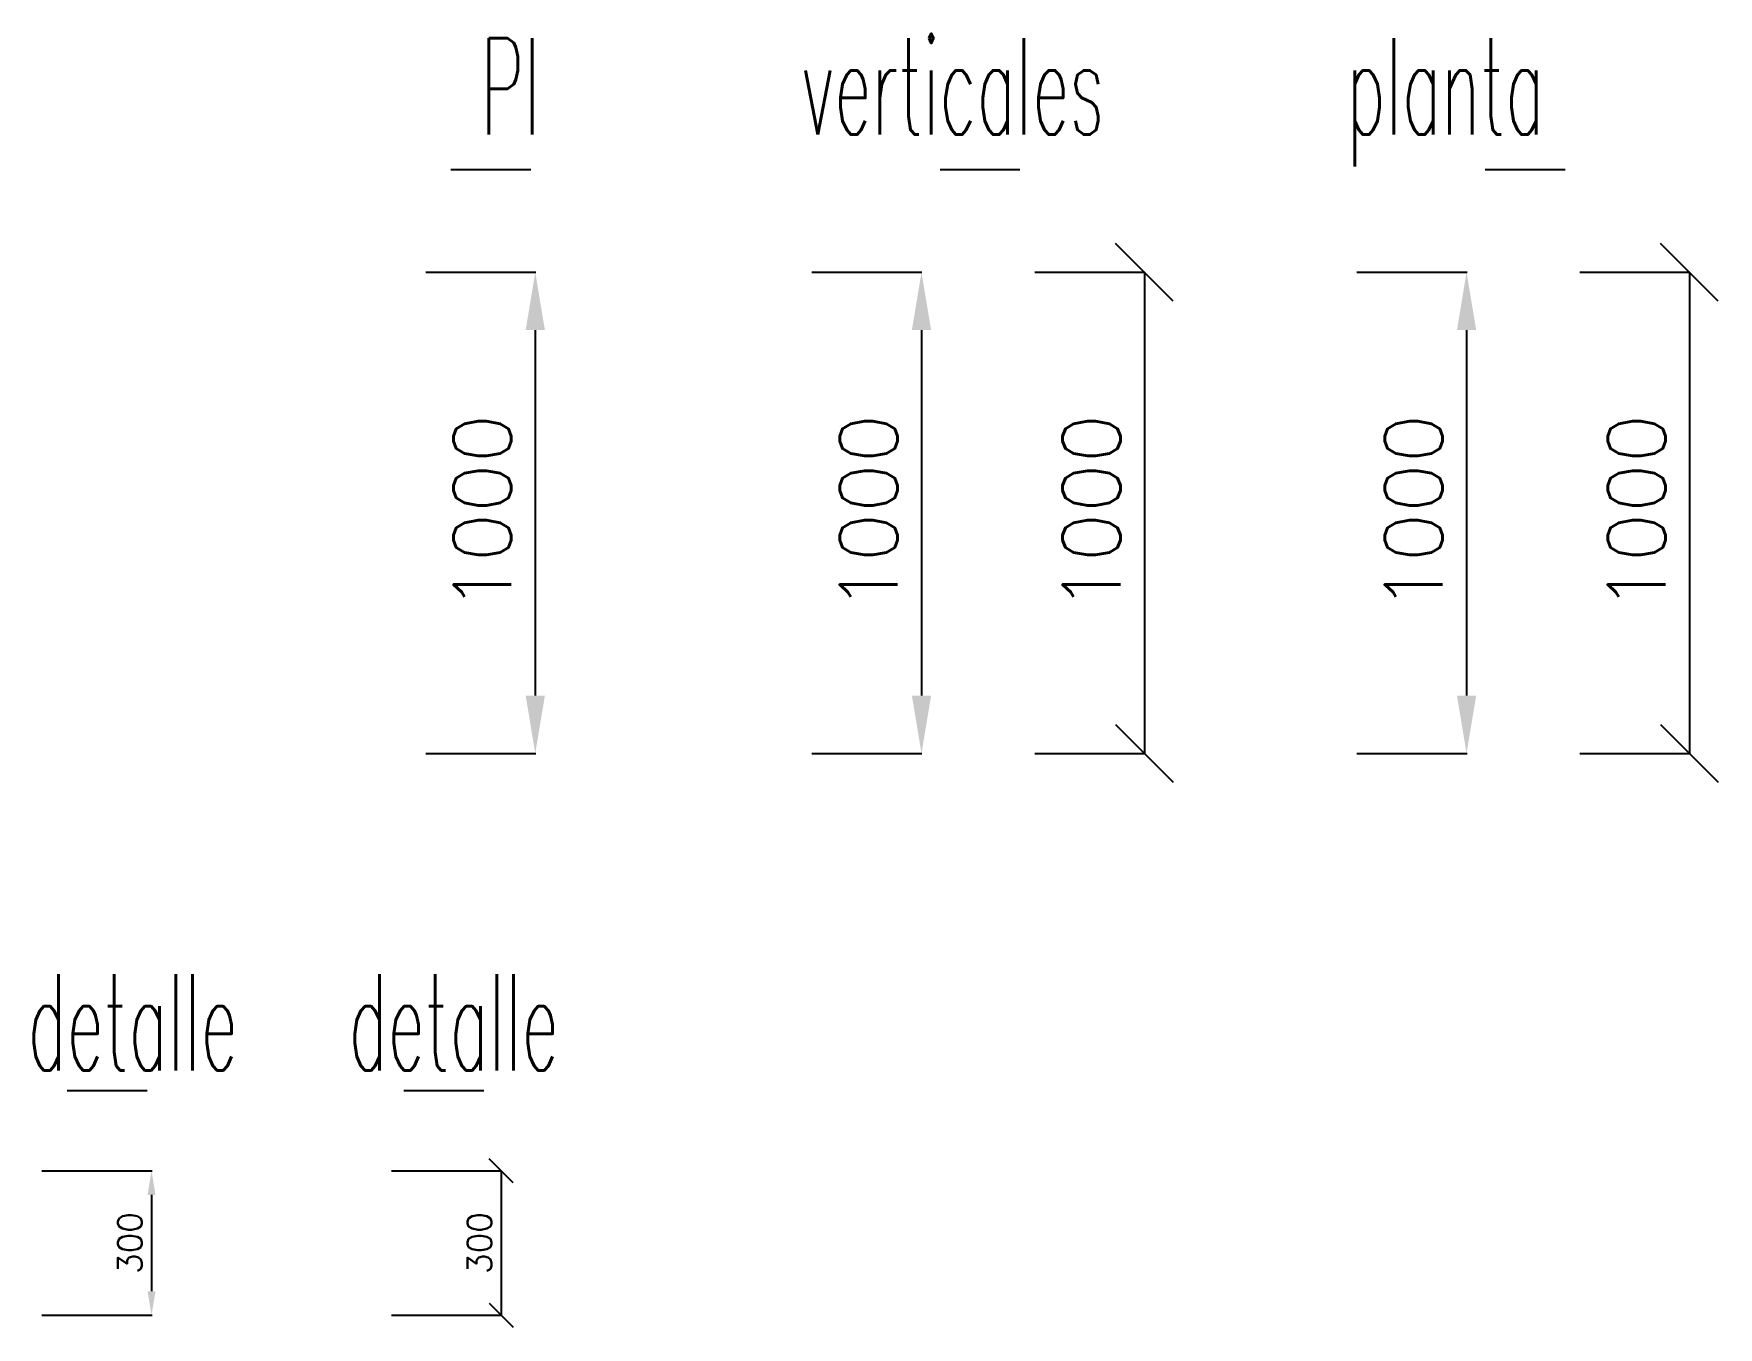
# Model space of a CAD drawing. Header units: millimetres. Extents: x -42700 to 155289, y -7931 to 68797.
# Drawn here: x 151786 to 155289, y -7471 to -4782 of the extents above; entities that cross this region are included whole.
import ezdxf

# ---------------------------------------------------------------- set-up
doc = ezdxf.new("R2010")
doc.units = ezdxf.units.MM
for name, color, linetype in [('07.1 cotas planta', 21, 'Continuous'), ('07.2 cotas vert frente', 21, 'Continuous'), ('07.3 cotas PI', 21, 'Continuous'), ('07.5 cotas detalle', 21, 'Continuous')]:
    doc.layers.add(name, color=color, linetype=linetype)
doc.styles.add('ROMANS', font='romans')
doc.dimstyles.new('FIP_COTAS', dxfattribs={"dimtxt": 2, "dimasz": 1, "dimexe": 1, "dimexo": 1, "dimgap": 1, "dimtad": 1, "dimlfac": 0.25, "dimzin": 10, "dimdsep": 46, "dimtxsty": 'ROMANS', "dimcen": 1, "dimclrd": 256, "dimclre": 256, "dimclrt": 256, "dimadec": 0, "dimazin": 0, "dimtfac": 1, "dimtmove": 2, "dimatfit": 3, "dimfxl": 1, "dimtolj": 1, "dimtzin": 0, "dimarcsym": 0})

msp = doc.modelspace()

# ---------------------------------------------------------------- texts
at = {"layer": '07.1 cotas planta', "style": 'ROMANS', "width": 0.5}
msp.add_text('planta', height=200, dxfattribs=at).set_placement((154515.912, -4991.596, 7931.104))
at = {"layer": '07.2 cotas vert frente', "style": 'ROMANS', "width": 0.5}
msp.add_text('verticales', height=200, dxfattribs=at).set_placement((153382.38, -4991.596, 7931.104))
at = {"layer": '07.3 cotas PI', "style": 'ROMANS', "width": 0.5}
msp.add_text('PI', height=200, dxfattribs=at).set_placement((152715.508, -4991.596, 7931.104))
at = {"layer": '07.5 cotas detalle', "style": 'ROMANS', "width": 0.5}
for p in [(151772.985, -6936.851, 7931.104), (152440.589, -6936.851, 7931.104)]:
    msp.add_text('detalle', height=200, dxfattribs=at).set_placement(p)

# ---------------------------------------------------------------- blocks, each defined once
blk = doc.blocks.new('_Oblique')
at = {"color": 0, "linetype": 'ByBlock', "lineweight": -2}
blk.add_line((-0.5, -0.5), (0.5, 0.5), dxfattribs=at)
blk = doc.blocks.new('*D10')
at = {"layer": '07.5 cotas detalle', "lineweight": -2, "transparency": 16777216}
for p, q in [((152530.1, -7145.9), (152758.9, -7145.9)), ((152757.9, -7145.9), (152757.9, -7445.9)), ((152530.1, -7445.9), (152758.9, -7445.9))]:
    blk.add_line(p, q, dxfattribs=at)
at = {"layer": '07.5 cotas detalle', "lineweight": -2, "transparency": 16777216, "xscale": 50, "yscale": 50, "zscale": 50}
for p, rotation in [((152757.9, -7145.9), 90), ((152757.9, -7445.9), 270)]:
    blk.add_blockref('_Oblique', p, dxfattribs=dict(at, rotation=rotation))
at = {"layer": '07.5 cotas detalle', "color": 7, "transparency": 16777216, "insert": (152712.9, -7295.9), "char_height": 50, "attachment_point": 5, "rotation": 90, "style": 'ROMANS'}
blk.add_mtext('\\A1;300', dxfattribs=at)
blk = doc.blocks.new('*D11')
at = {"layer": '07.5 cotas detalle', "lineweight": -2, "transparency": 16777216}
for p, q in [((151803.1, -7145.9), (152031.9, -7145.9)), ((152030.9, -7195.9), (152030.9, -7395.9)), ((151803.1, -7445.9), (152031.9, -7445.9))]:
    blk.add_line(p, q, dxfattribs=at)
at = {"layer": '07.5 cotas detalle', "transparency": 16777216}
for points in [[(152022.6, -7195.9), (152039.2, -7195.9), (152030.9, -7145.9)], [(152022.6, -7395.9), (152039.2, -7395.9), (152030.9, -7445.9)]]:
    blk.add_solid(points, dxfattribs=at)
at = {"layer": '07.5 cotas detalle', "color": 7, "transparency": 16777216, "insert": (151985.9, -7295.9), "char_height": 50, "attachment_point": 5, "rotation": 90, "style": 'ROMANS'}
blk.add_mtext('\\A1;300', dxfattribs=at)
blk = doc.blocks.new('*D12')
at = {"layer": '07.3 cotas PI', "lineweight": -2, "transparency": 16777216}
for p, q in [((152601.1, -5278), (152829.9, -5278)), ((152828.9, -5398), (152828.9, -6158)), ((152601.1, -6278), (152829.9, -6278))]:
    blk.add_line(p, q, dxfattribs=at)
at = {"layer": '07.3 cotas PI', "transparency": 16777216}
for points in [[(152808.9, -5398), (152848.9, -5398), (152828.9, -5278)], [(152808.9, -6158), (152848.9, -6158), (152828.9, -6278)]]:
    blk.add_solid(points, dxfattribs=at)
at = {"layer": '07.3 cotas PI', "color": 7, "transparency": 16777216, "insert": (152718.9, -5778), "char_height": 120, "attachment_point": 5, "rotation": 90, "style": 'ROMANS'}
blk.add_mtext('\\A1;1000', dxfattribs=at)
blk = doc.blocks.new('*D13')
at = {"layer": '07.2 cotas vert frente', "lineweight": -2, "transparency": 16777216}
for p, q in [((153404.2, -5278), (153633.1, -5278)), ((153632.1, -5398), (153632.1, -6158)), ((153404.2, -6278), (153633.1, -6278))]:
    blk.add_line(p, q, dxfattribs=at)
at = {"layer": '07.2 cotas vert frente', "transparency": 16777216}
for points in [[(153612.1, -5398), (153652.1, -5398), (153632.1, -5278)], [(153612.1, -6158), (153652.1, -6158), (153632.1, -6278)]]:
    blk.add_solid(points, dxfattribs=at)
at = {"layer": '07.2 cotas vert frente', "color": 7, "transparency": 16777216, "insert": (153522.1, -5778), "char_height": 120, "attachment_point": 5, "rotation": 90, "style": 'ROMANS'}
blk.add_mtext('\\A1;1000', dxfattribs=at)
blk = doc.blocks.new('*D14')
at = {"layer": '07.2 cotas vert frente', "lineweight": -2, "transparency": 16777216}
for p, q in [((153867.8, -5278), (154096.7, -5278)), ((154095.7, -5278), (154095.7, -6278)), ((153867.8, -6278), (154096.7, -6278))]:
    blk.add_line(p, q, dxfattribs=at)
at = {"layer": '07.2 cotas vert frente', "lineweight": -2, "transparency": 16777216, "xscale": 120, "yscale": 120, "zscale": 120}
for p, rotation in [((154095.7, -5278), 90), ((154095.7, -6278), 270)]:
    blk.add_blockref('_Oblique', p, dxfattribs=dict(at, rotation=rotation))
at = {"layer": '07.2 cotas vert frente', "color": 7, "transparency": 16777216, "insert": (153985.7, -5778), "char_height": 120, "attachment_point": 5, "rotation": 90, "style": 'ROMANS'}
blk.add_mtext('\\A1;1000', dxfattribs=at)
blk = doc.blocks.new('*D20')
at = {"layer": '07.1 cotas planta', "lineweight": -2, "transparency": 16777216}
for p, q in [((154537.8, -5278), (154766.6, -5278)), ((154765.6, -5398), (154765.6, -6158)), ((154537.8, -6278), (154766.6, -6278))]:
    blk.add_line(p, q, dxfattribs=at)
at = {"layer": '07.1 cotas planta', "transparency": 16777216}
for points in [[(154745.6, -5398), (154785.6, -5398), (154765.6, -5278)], [(154745.6, -6158), (154785.6, -6158), (154765.6, -6278)]]:
    blk.add_solid(points, dxfattribs=at)
at = {"layer": '07.1 cotas planta', "color": 7, "transparency": 16777216, "insert": (154655.6, -5778), "char_height": 120, "attachment_point": 5, "rotation": 90, "style": 'ROMANS'}
blk.add_mtext('\\A1;1000', dxfattribs=at)
blk = doc.blocks.new('*D21')
at = {"layer": '07.1 cotas planta', "lineweight": -2, "transparency": 16777216}
for p, q in [((155001.3, -5278), (155230.2, -5278)), ((155229.2, -5278), (155229.2, -6278)), ((155001.3, -6278), (155230.2, -6278))]:
    blk.add_line(p, q, dxfattribs=at)
at = {"layer": '07.1 cotas planta', "lineweight": -2, "transparency": 16777216, "xscale": 120, "yscale": 120, "zscale": 120}
for p, rotation in [((155229.2, -5278), 90), ((155229.2, -6278), 270)]:
    blk.add_blockref('_Oblique', p, dxfattribs=dict(at, rotation=rotation))
at = {"layer": '07.1 cotas planta', "color": 7, "transparency": 16777216, "insert": (155119.2, -5778), "char_height": 120, "attachment_point": 5, "rotation": 90, "style": 'ROMANS'}
blk.add_mtext('\\A1;1000', dxfattribs=at)

# ---------------------------------------------------------------- dimensions: what is measured, and where the dimension line sits
at = {"layer": '07.1 cotas planta'}
for p1, p2, override, picture, middle in [((155001.334, -5277.973, 7931.104), (155001.334, -6277.973, 7931.104), {"dimtxt": 120, "dimasz": 120, "dimexo": 0, "dimgap": 50, "dimlfac": 1, "dimblk1": 'Oblique', "dimblk2": 'Oblique', "dimsah": 1, "dimclrt": 7}, '*D21', (155119.188, -5777.973, 7931.104)), ((154537.766, -5277.973, 7931.104), (154537.766, -6277.973, 7931.104), {"dimtxt": 120, "dimasz": 120, "dimexo": 0, "dimgap": 50, "dimlfac": 1, "dimsah": 1, "dimclrt": 7}, '*D20', (154655.62, -5777.973, 7931.104))]:
    dim = msp.add_aligned_dim(p1=p1, p2=p2, distance=227.853, dimstyle='FIP_COTAS', override=override, dxfattribs=at)
    dim.commit()
    dim.dimension.update_dxf_attribs({"geometry": picture, "text_midpoint": middle})
at = {"layer": '07.2 cotas vert frente'}
for p1, p2, override, picture, middle in [((153867.802, -5277.973, 7931.104), (153867.802, -6277.973, 7931.104), {"dimtxt": 120, "dimasz": 120, "dimexo": 0, "dimgap": 50, "dimlfac": 1, "dimblk1": 'Oblique', "dimblk2": 'Oblique', "dimsah": 1, "dimclrt": 7}, '*D14', (153985.656, -5777.973, 7931.104)), ((153404.235, -5277.973, 7931.104), (153404.235, -6277.973, 7931.104), {"dimtxt": 120, "dimasz": 120, "dimexo": 0, "dimgap": 50, "dimlfac": 1, "dimsah": 1, "dimclrt": 7}, '*D13', (153522.088, -5777.973, 7931.104))]:
    dim = msp.add_aligned_dim(p1=p1, p2=p2, distance=227.853, dimstyle='FIP_COTAS', override=override, dxfattribs=at)
    dim.commit()
    dim.dimension.update_dxf_attribs({"geometry": picture, "text_midpoint": middle})
at = {"layer": '07.3 cotas PI'}
dim = msp.add_aligned_dim(p1=(152601.081, -5277.973, 7931.104), p2=(152601.081, -6277.973, 7931.104), distance=227.853, dimstyle='FIP_COTAS', override={"dimtxt": 120, "dimasz": 120, "dimexo": 0, "dimgap": 50, "dimlfac": 1, "dimsah": 1, "dimclrt": 7}, dxfattribs=at)
dim.commit()
dim.dimension.update_dxf_attribs({"geometry": '*D12', "text_midpoint": (152718.935, -5777.973, 7931.104)})
at = {"layer": '07.5 cotas detalle'}
for p1, p2, override, picture, middle in [((151803.052, -7145.926, 7931.104), (151803.052, -7445.926, 7931.104), {"dimtxt": 50, "dimasz": 50, "dimexo": 0, "dimgap": 20, "dimlfac": 1, "dimsah": 1, "dimclrt": 7}, '*D11', (151985.906, -7295.926, 7931.104)), ((152530.079, -7145.926, 7931.104), (152530.079, -7445.926, 7931.104), {"dimtxt": 50, "dimasz": 50, "dimexo": 0, "dimgap": 20, "dimlfac": 1, "dimblk1": 'Oblique', "dimblk2": 'Oblique', "dimsah": 1, "dimclrt": 7}, '*D10', (152712.932, -7295.926, 7931.104))]:
    dim = msp.add_aligned_dim(p1=p1, p2=p2, distance=227.853, dimstyle='FIP_COTAS', override=override, dxfattribs=at)
    dim.commit()
    dim.dimension.update_dxf_attribs({"geometry": picture, "text_midpoint": middle})

# ---------------------------------------------------------------- linework, layer by layer
at = {"layer": '07.1 cotas planta'}
msp.add_polyline3d([(154804.33, -5064.528, 7928.502), (154970.448, -5064.528, 7928.502)], dxfattribs=at)
at = {"layer": '07.2 cotas vert frente'}
msp.add_polyline3d([(153670.798, -5064.528, 7928.502), (153836.916, -5064.528, 7928.502)], dxfattribs=at)
at = {"layer": '07.3 cotas PI'}
msp.add_polyline3d([(152653.645, -5064.528, 7928.502), (152819.764, -5064.528, 7928.502)], dxfattribs=at)
at = {"layer": '07.5 cotas detalle'}
for points in [[(151855.616, -6978.43, 7928.502), (152021.735, -6978.43, 7928.502)], [(152555.686, -6978.43, 7928.502), (152721.805, -6978.43, 7928.502)]]:
    msp.add_polyline3d(points, dxfattribs=at)

msp.set_redraw_order([(e.dxf.handle, doc.entitydb.next_handle()) for e in msp.query("TEXT MTEXT ATTDEF DIMENSION ARC_DIMENSION")])  # texts and dimensions are drawn at this point

doc.saveas('drawing.dxf')
